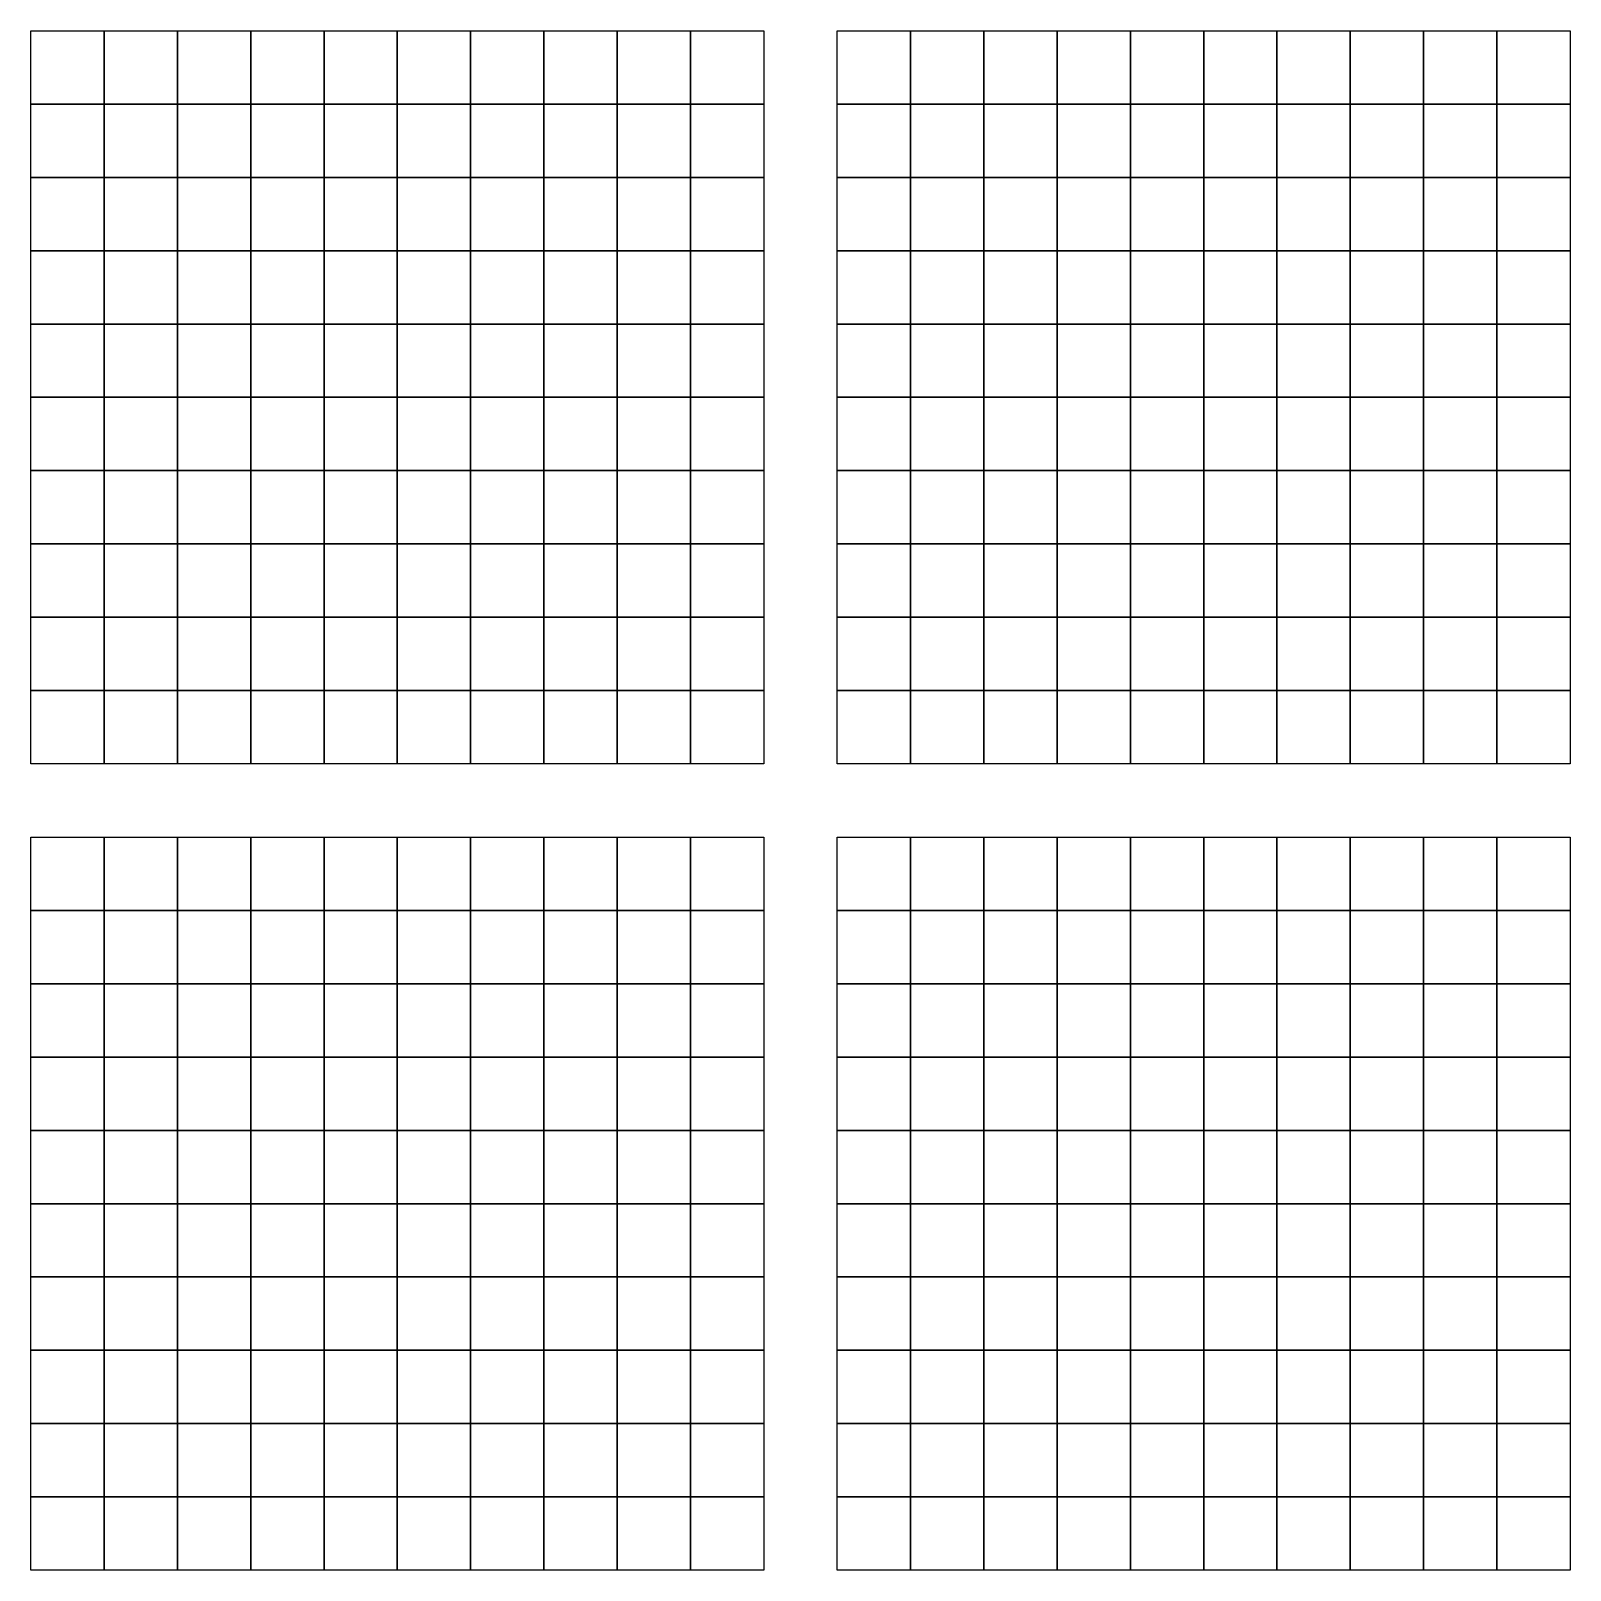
# Model space of a CAD drawing. Header units: millimetres. Extents: x -1746 to 8849, y -4512 to 2568.
# Drawn here: x 2536 to 2746, y 199 to 409 of the extents above; entities that cross this region are included whole.
import ezdxf

# ---------------------------------------------------------------- set-up
doc = ezdxf.new("R2010")
doc.units = ezdxf.units.MM
doc.header["$MEASUREMENT"] = 0

msp = doc.modelspace()

# ---------------------------------------------------------------- linework, layer by layer
for points in [[(2536, 409), (2546, 409), (2546, 399), (2536, 399)], [(2546, 409), (2556, 409), (2556, 399), (2546, 399)], [(2556, 409), (2566, 409), (2566, 399), (2556, 399)], [(2566, 409), (2576, 409), (2576, 399), (2566, 399)], [(2576, 409), (2586, 409), (2586, 399), (2576, 399)], [(2586, 409), (2596, 409), (2596, 399), (2586, 399)], [(2596, 409), (2606, 409), (2606, 399), (2596, 399)], [(2606, 409), (2616, 409), (2616, 399), (2606, 399)], [(2616, 409), (2626, 409), (2626, 399), (2616, 399)], [(2626, 409), (2636, 409), (2636, 399), (2626, 399)], [(2646, 409), (2656, 409), (2656, 399), (2646, 399)], [(2656, 409), (2666, 409), (2666, 399), (2656, 399)], [(2666, 409), (2676, 409), (2676, 399), (2666, 399)], [(2676, 409), (2686, 409), (2686, 399), (2676, 399)], [(2686, 409), (2696, 409), (2696, 399), (2686, 399)], [(2696, 409), (2706, 409), (2706, 399), (2696, 399)], [(2706, 409), (2716, 409), (2716, 399), (2706, 399)], [(2716, 409), (2726, 409), (2726, 399), (2716, 399)], [(2726, 409), (2736, 409), (2736, 399), (2726, 399)], [(2736, 409), (2746, 409), (2746, 399), (2736, 399)], [(2536, 399), (2546, 399), (2546, 389), (2536, 389)], [(2546, 399), (2556, 399), (2556, 389), (2546, 389)], [(2556, 399), (2566, 399), (2566, 389), (2556, 389)], [(2566, 399), (2576, 399), (2576, 389), (2566, 389)], [(2576, 399), (2586, 399), (2586, 389), (2576, 389)], [(2586, 399), (2596, 399), (2596, 389), (2586, 389)], [(2596, 399), (2606, 399), (2606, 389), (2596, 389)], [(2606, 399), (2616, 399), (2616, 389), (2606, 389)], [(2616, 399), (2626, 399), (2626, 389), (2616, 389)], [(2626, 399), (2636, 399), (2636, 389), (2626, 389)], [(2646, 399), (2656, 399), (2656, 389), (2646, 389)], [(2656, 399), (2666, 399), (2666, 389), (2656, 389)], [(2666, 399), (2676, 399), (2676, 389), (2666, 389)], [(2676, 399), (2686, 399), (2686, 389), (2676, 389)], [(2686, 399), (2696, 399), (2696, 389), (2686, 389)], [(2696, 399), (2706, 399), (2706, 389), (2696, 389)], [(2706, 399), (2716, 399), (2716, 389), (2706, 389)], [(2716, 399), (2726, 399), (2726, 389), (2716, 389)], [(2726, 399), (2736, 399), (2736, 389), (2726, 389)], [(2736, 399), (2746, 399), (2746, 389), (2736, 389)], [(2536, 389), (2546, 389), (2546, 379), (2536, 379)], [(2546, 389), (2556, 389), (2556, 379), (2546, 379)], [(2556, 389), (2566, 389), (2566, 379), (2556, 379)], [(2566, 389), (2576, 389), (2576, 379), (2566, 379)], [(2576, 389), (2586, 389), (2586, 379), (2576, 379)], [(2586, 389), (2596, 389), (2596, 379), (2586, 379)], [(2596, 389), (2606, 389), (2606, 379), (2596, 379)], [(2606, 389), (2616, 389), (2616, 379), (2606, 379)], [(2616, 389), (2626, 389), (2626, 379), (2616, 379)], [(2626, 389), (2636, 389), (2636, 379), (2626, 379)], [(2646, 389), (2656, 389), (2656, 379), (2646, 379)], [(2656, 389), (2666, 389), (2666, 379), (2656, 379)], [(2666, 389), (2676, 389), (2676, 379), (2666, 379)], [(2676, 389), (2686, 389), (2686, 379), (2676, 379)], [(2686, 389), (2696, 389), (2696, 379), (2686, 379)], [(2696, 389), (2706, 389), (2706, 379), (2696, 379)], [(2706, 389), (2716, 389), (2716, 379), (2706, 379)], [(2716, 389), (2726, 389), (2726, 379), (2716, 379)], [(2726, 389), (2736, 389), (2736, 379), (2726, 379)], [(2736, 389), (2746, 389), (2746, 379), (2736, 379)], [(2536, 379), (2546, 379), (2546, 369), (2536, 369)], [(2546, 379), (2556, 379), (2556, 369), (2546, 369)], [(2556, 379), (2566, 379), (2566, 369), (2556, 369)], [(2566, 379), (2576, 379), (2576, 369), (2566, 369)], [(2576, 379), (2586, 379), (2586, 369), (2576, 369)], [(2586, 379), (2596, 379), (2596, 369), (2586, 369)], [(2596, 379), (2606, 379), (2606, 369), (2596, 369)], [(2606, 379), (2616, 379), (2616, 369), (2606, 369)], [(2616, 379), (2626, 379), (2626, 369), (2616, 369)], [(2626, 379), (2636, 379), (2636, 369), (2626, 369)], [(2646, 379), (2656, 379), (2656, 369), (2646, 369)], [(2656, 379), (2666, 379), (2666, 369), (2656, 369)], [(2666, 379), (2676, 379), (2676, 369), (2666, 369)], [(2676, 379), (2686, 379), (2686, 369), (2676, 369)], [(2686, 379), (2696, 379), (2696, 369), (2686, 369)], [(2696, 379), (2706, 379), (2706, 369), (2696, 369)], [(2706, 379), (2716, 379), (2716, 369), (2706, 369)], [(2716, 379), (2726, 379), (2726, 369), (2716, 369)], [(2726, 379), (2736, 379), (2736, 369), (2726, 369)], [(2736, 379), (2746, 379), (2746, 369), (2736, 369)], [(2536, 369), (2546, 369), (2546, 359), (2536, 359)], [(2546, 369), (2556, 369), (2556, 359), (2546, 359)], [(2556, 369), (2566, 369), (2566, 359), (2556, 359)], [(2566, 369), (2576, 369), (2576, 359), (2566, 359)], [(2576, 369), (2586, 369), (2586, 359), (2576, 359)], [(2586, 369), (2596, 369), (2596, 359), (2586, 359)], [(2596, 369), (2606, 369), (2606, 359), (2596, 359)], [(2606, 369), (2616, 369), (2616, 359), (2606, 359)], [(2616, 369), (2626, 369), (2626, 359), (2616, 359)], [(2626, 369), (2636, 369), (2636, 359), (2626, 359)], [(2646, 369), (2656, 369), (2656, 359), (2646, 359)], [(2656, 369), (2666, 369), (2666, 359), (2656, 359)], [(2666, 369), (2676, 369), (2676, 359), (2666, 359)], [(2676, 369), (2686, 369), (2686, 359), (2676, 359)], [(2686, 369), (2696, 369), (2696, 359), (2686, 359)], [(2696, 369), (2706, 369), (2706, 359), (2696, 359)], [(2706, 369), (2716, 369), (2716, 359), (2706, 359)], [(2716, 369), (2726, 369), (2726, 359), (2716, 359)], [(2726, 369), (2736, 369), (2736, 359), (2726, 359)], [(2736, 369), (2746, 369), (2746, 359), (2736, 359)], [(2536, 359), (2546, 359), (2546, 349), (2536, 349)], [(2546, 359), (2556, 359), (2556, 349), (2546, 349)], [(2556, 359), (2566, 359), (2566, 349), (2556, 349)], [(2566, 359), (2576, 359), (2576, 349), (2566, 349)], [(2576, 359), (2586, 359), (2586, 349), (2576, 349)], [(2586, 359), (2596, 359), (2596, 349), (2586, 349)], [(2596, 359), (2606, 359), (2606, 349), (2596, 349)], [(2606, 359), (2616, 359), (2616, 349), (2606, 349)], [(2616, 359), (2626, 359), (2626, 349), (2616, 349)], [(2626, 359), (2636, 359), (2636, 349), (2626, 349)], [(2646, 359), (2656, 359), (2656, 349), (2646, 349)], [(2656, 359), (2666, 359), (2666, 349), (2656, 349)], [(2666, 359), (2676, 359), (2676, 349), (2666, 349)], [(2676, 359), (2686, 359), (2686, 349), (2676, 349)], [(2686, 359), (2696, 359), (2696, 349), (2686, 349)], [(2696, 359), (2706, 359), (2706, 349), (2696, 349)], [(2706, 359), (2716, 359), (2716, 349), (2706, 349)], [(2716, 359), (2726, 359), (2726, 349), (2716, 349)], [(2726, 359), (2736, 359), (2736, 349), (2726, 349)], [(2736, 359), (2746, 359), (2746, 349), (2736, 349)], [(2536, 349), (2546, 349), (2546, 339), (2536, 339)], [(2546, 349), (2556, 349), (2556, 339), (2546, 339)], [(2556, 349), (2566, 349), (2566, 339), (2556, 339)], [(2566, 349), (2576, 349), (2576, 339), (2566, 339)], [(2576, 349), (2586, 349), (2586, 339), (2576, 339)], [(2586, 349), (2596, 349), (2596, 339), (2586, 339)], [(2596, 349), (2606, 349), (2606, 339), (2596, 339)], [(2606, 349), (2616, 349), (2616, 339), (2606, 339)], [(2616, 349), (2626, 349), (2626, 339), (2616, 339)], [(2626, 349), (2636, 349), (2636, 339), (2626, 339)], [(2646, 349), (2656, 349), (2656, 339), (2646, 339)], [(2656, 349), (2666, 349), (2666, 339), (2656, 339)], [(2666, 349), (2676, 349), (2676, 339), (2666, 339)], [(2676, 349), (2686, 349), (2686, 339), (2676, 339)], [(2686, 349), (2696, 349), (2696, 339), (2686, 339)], [(2696, 349), (2706, 349), (2706, 339), (2696, 339)], [(2706, 349), (2716, 349), (2716, 339), (2706, 339)], [(2716, 349), (2726, 349), (2726, 339), (2716, 339)], [(2726, 349), (2736, 349), (2736, 339), (2726, 339)], [(2736, 349), (2746, 349), (2746, 339), (2736, 339)], [(2536, 339), (2546, 339), (2546, 329), (2536, 329)], [(2546, 339), (2556, 339), (2556, 329), (2546, 329)], [(2556, 339), (2566, 339), (2566, 329), (2556, 329)], [(2566, 339), (2576, 339), (2576, 329), (2566, 329)], [(2576, 339), (2586, 339), (2586, 329), (2576, 329)], [(2586, 339), (2596, 339), (2596, 329), (2586, 329)], [(2596, 339), (2606, 339), (2606, 329), (2596, 329)], [(2606, 339), (2616, 339), (2616, 329), (2606, 329)], [(2616, 339), (2626, 339), (2626, 329), (2616, 329)], [(2626, 339), (2636, 339), (2636, 329), (2626, 329)], [(2646, 339), (2656, 339), (2656, 329), (2646, 329)], [(2656, 339), (2666, 339), (2666, 329), (2656, 329)], [(2666, 339), (2676, 339), (2676, 329), (2666, 329)], [(2676, 339), (2686, 339), (2686, 329), (2676, 329)], [(2686, 339), (2696, 339), (2696, 329), (2686, 329)], [(2696, 339), (2706, 339), (2706, 329), (2696, 329)], [(2706, 339), (2716, 339), (2716, 329), (2706, 329)], [(2716, 339), (2726, 339), (2726, 329), (2716, 329)], [(2726, 339), (2736, 339), (2736, 329), (2726, 329)], [(2736, 339), (2746, 339), (2746, 329), (2736, 329)], [(2536, 329), (2546, 329), (2546, 319), (2536, 319)], [(2546, 329), (2556, 329), (2556, 319), (2546, 319)], [(2556, 329), (2566, 329), (2566, 319), (2556, 319)], [(2566, 329), (2576, 329), (2576, 319), (2566, 319)], [(2576, 329), (2586, 329), (2586, 319), (2576, 319)], [(2586, 329), (2596, 329), (2596, 319), (2586, 319)], [(2596, 329), (2606, 329), (2606, 319), (2596, 319)], [(2606, 329), (2616, 329), (2616, 319), (2606, 319)], [(2616, 329), (2626, 329), (2626, 319), (2616, 319)], [(2626, 329), (2636, 329), (2636, 319), (2626, 319)], [(2646, 329), (2656, 329), (2656, 319), (2646, 319)], [(2656, 329), (2666, 329), (2666, 319), (2656, 319)], [(2666, 329), (2676, 329), (2676, 319), (2666, 319)], [(2676, 329), (2686, 329), (2686, 319), (2676, 319)], [(2686, 329), (2696, 329), (2696, 319), (2686, 319)], [(2696, 329), (2706, 329), (2706, 319), (2696, 319)], [(2706, 329), (2716, 329), (2716, 319), (2706, 319)], [(2716, 329), (2726, 329), (2726, 319), (2716, 319)], [(2726, 329), (2736, 329), (2736, 319), (2726, 319)], [(2736, 329), (2746, 329), (2746, 319), (2736, 319)], [(2536, 319), (2546, 319), (2546, 309), (2536, 309)], [(2546, 319), (2556, 319), (2556, 309), (2546, 309)], [(2556, 319), (2566, 319), (2566, 309), (2556, 309)], [(2566, 319), (2576, 319), (2576, 309), (2566, 309)], [(2576, 319), (2586, 319), (2586, 309), (2576, 309)], [(2586, 319), (2596, 319), (2596, 309), (2586, 309)], [(2596, 319), (2606, 319), (2606, 309), (2596, 309)], [(2606, 319), (2616, 319), (2616, 309), (2606, 309)], [(2616, 319), (2626, 319), (2626, 309), (2616, 309)], [(2626, 319), (2636, 319), (2636, 309), (2626, 309)], [(2646, 319), (2656, 319), (2656, 309), (2646, 309)], [(2656, 319), (2666, 319), (2666, 309), (2656, 309)], [(2666, 319), (2676, 319), (2676, 309), (2666, 309)], [(2676, 319), (2686, 319), (2686, 309), (2676, 309)], [(2686, 319), (2696, 319), (2696, 309), (2686, 309)], [(2696, 319), (2706, 319), (2706, 309), (2696, 309)], [(2706, 319), (2716, 319), (2716, 309), (2706, 309)], [(2716, 319), (2726, 319), (2726, 309), (2716, 309)], [(2726, 319), (2736, 319), (2736, 309), (2726, 309)], [(2736, 319), (2746, 319), (2746, 309), (2736, 309)], [(2536, 299), (2546, 299), (2546, 289), (2536, 289)], [(2546, 299), (2556, 299), (2556, 289), (2546, 289)], [(2556, 299), (2566, 299), (2566, 289), (2556, 289)], [(2566, 299), (2576, 299), (2576, 289), (2566, 289)], [(2576, 299), (2586, 299), (2586, 289), (2576, 289)], [(2586, 299), (2596, 299), (2596, 289), (2586, 289)], [(2596, 299), (2606, 299), (2606, 289), (2596, 289)], [(2606, 299), (2616, 299), (2616, 289), (2606, 289)], [(2616, 299), (2626, 299), (2626, 289), (2616, 289)], [(2626, 299), (2636, 299), (2636, 289), (2626, 289)], [(2646, 299), (2656, 299), (2656, 289), (2646, 289)], [(2656, 299), (2666, 299), (2666, 289), (2656, 289)], [(2666, 299), (2676, 299), (2676, 289), (2666, 289)], [(2676, 299), (2686, 299), (2686, 289), (2676, 289)], [(2686, 299), (2696, 299), (2696, 289), (2686, 289)], [(2696, 299), (2706, 299), (2706, 289), (2696, 289)], [(2706, 299), (2716, 299), (2716, 289), (2706, 289)], [(2716, 299), (2726, 299), (2726, 289), (2716, 289)], [(2726, 299), (2736, 299), (2736, 289), (2726, 289)], [(2736, 299), (2746, 299), (2746, 289), (2736, 289)], [(2536, 289), (2546, 289), (2546, 279), (2536, 279)], [(2546, 289), (2556, 289), (2556, 279), (2546, 279)], [(2556, 289), (2566, 289), (2566, 279), (2556, 279)], [(2566, 289), (2576, 289), (2576, 279), (2566, 279)], [(2576, 289), (2586, 289), (2586, 279), (2576, 279)], [(2586, 289), (2596, 289), (2596, 279), (2586, 279)], [(2596, 289), (2606, 289), (2606, 279), (2596, 279)], [(2606, 289), (2616, 289), (2616, 279), (2606, 279)], [(2616, 289), (2626, 289), (2626, 279), (2616, 279)], [(2626, 289), (2636, 289), (2636, 279), (2626, 279)], [(2646, 289), (2656, 289), (2656, 279), (2646, 279)], [(2656, 289), (2666, 289), (2666, 279), (2656, 279)], [(2666, 289), (2676, 289), (2676, 279), (2666, 279)], [(2676, 289), (2686, 289), (2686, 279), (2676, 279)], [(2686, 289), (2696, 289), (2696, 279), (2686, 279)], [(2696, 289), (2706, 289), (2706, 279), (2696, 279)], [(2706, 289), (2716, 289), (2716, 279), (2706, 279)], [(2716, 289), (2726, 289), (2726, 279), (2716, 279)], [(2726, 289), (2736, 289), (2736, 279), (2726, 279)], [(2736, 289), (2746, 289), (2746, 279), (2736, 279)], [(2536, 279), (2546, 279), (2546, 269), (2536, 269)], [(2546, 279), (2556, 279), (2556, 269), (2546, 269)], [(2556, 279), (2566, 279), (2566, 269), (2556, 269)], [(2566, 279), (2576, 279), (2576, 269), (2566, 269)], [(2576, 279), (2586, 279), (2586, 269), (2576, 269)], [(2586, 279), (2596, 279), (2596, 269), (2586, 269)], [(2596, 279), (2606, 279), (2606, 269), (2596, 269)], [(2606, 279), (2616, 279), (2616, 269), (2606, 269)], [(2616, 279), (2626, 279), (2626, 269), (2616, 269)], [(2626, 279), (2636, 279), (2636, 269), (2626, 269)], [(2646, 279), (2656, 279), (2656, 269), (2646, 269)], [(2656, 279), (2666, 279), (2666, 269), (2656, 269)], [(2666, 279), (2676, 279), (2676, 269), (2666, 269)], [(2676, 279), (2686, 279), (2686, 269), (2676, 269)], [(2686, 279), (2696, 279), (2696, 269), (2686, 269)], [(2696, 279), (2706, 279), (2706, 269), (2696, 269)], [(2706, 279), (2716, 279), (2716, 269), (2706, 269)], [(2716, 279), (2726, 279), (2726, 269), (2716, 269)], [(2726, 279), (2736, 279), (2736, 269), (2726, 269)], [(2736, 279), (2746, 279), (2746, 269), (2736, 269)], [(2536, 269), (2546, 269), (2546, 259), (2536, 259)], [(2546, 269), (2556, 269), (2556, 259), (2546, 259)], [(2556, 269), (2566, 269), (2566, 259), (2556, 259)], [(2566, 269), (2576, 269), (2576, 259), (2566, 259)], [(2576, 269), (2586, 269), (2586, 259), (2576, 259)], [(2586, 269), (2596, 269), (2596, 259), (2586, 259)], [(2596, 269), (2606, 269), (2606, 259), (2596, 259)], [(2606, 269), (2616, 269), (2616, 259), (2606, 259)], [(2616, 269), (2626, 269), (2626, 259), (2616, 259)], [(2626, 269), (2636, 269), (2636, 259), (2626, 259)], [(2646, 269), (2656, 269), (2656, 259), (2646, 259)], [(2656, 269), (2666, 269), (2666, 259), (2656, 259)], [(2666, 269), (2676, 269), (2676, 259), (2666, 259)], [(2676, 269), (2686, 269), (2686, 259), (2676, 259)], [(2686, 269), (2696, 269), (2696, 259), (2686, 259)], [(2696, 269), (2706, 269), (2706, 259), (2696, 259)], [(2706, 269), (2716, 269), (2716, 259), (2706, 259)], [(2716, 269), (2726, 269), (2726, 259), (2716, 259)], [(2726, 269), (2736, 269), (2736, 259), (2726, 259)], [(2736, 269), (2746, 269), (2746, 259), (2736, 259)], [(2536, 259), (2546, 259), (2546, 249), (2536, 249)], [(2546, 259), (2556, 259), (2556, 249), (2546, 249)], [(2556, 259), (2566, 259), (2566, 249), (2556, 249)], [(2566, 259), (2576, 259), (2576, 249), (2566, 249)], [(2576, 259), (2586, 259), (2586, 249), (2576, 249)], [(2586, 259), (2596, 259), (2596, 249), (2586, 249)], [(2596, 259), (2606, 259), (2606, 249), (2596, 249)], [(2606, 259), (2616, 259), (2616, 249), (2606, 249)], [(2616, 259), (2626, 259), (2626, 249), (2616, 249)], [(2626, 259), (2636, 259), (2636, 249), (2626, 249)], [(2646, 259), (2656, 259), (2656, 249), (2646, 249)], [(2656, 259), (2666, 259), (2666, 249), (2656, 249)], [(2666, 259), (2676, 259), (2676, 249), (2666, 249)], [(2676, 259), (2686, 259), (2686, 249), (2676, 249)], [(2686, 259), (2696, 259), (2696, 249), (2686, 249)], [(2696, 259), (2706, 259), (2706, 249), (2696, 249)], [(2706, 259), (2716, 259), (2716, 249), (2706, 249)], [(2716, 259), (2726, 259), (2726, 249), (2716, 249)], [(2726, 259), (2736, 259), (2736, 249), (2726, 249)], [(2736, 259), (2746, 259), (2746, 249), (2736, 249)], [(2536, 249), (2546, 249), (2546, 239), (2536, 239)], [(2546, 249), (2556, 249), (2556, 239), (2546, 239)], [(2556, 249), (2566, 249), (2566, 239), (2556, 239)], [(2566, 249), (2576, 249), (2576, 239), (2566, 239)], [(2576, 249), (2586, 249), (2586, 239), (2576, 239)], [(2586, 249), (2596, 249), (2596, 239), (2586, 239)], [(2596, 249), (2606, 249), (2606, 239), (2596, 239)], [(2606, 249), (2616, 249), (2616, 239), (2606, 239)], [(2616, 249), (2626, 249), (2626, 239), (2616, 239)], [(2626, 249), (2636, 249), (2636, 239), (2626, 239)], [(2646, 249), (2656, 249), (2656, 239), (2646, 239)], [(2656, 249), (2666, 249), (2666, 239), (2656, 239)], [(2666, 249), (2676, 249), (2676, 239), (2666, 239)], [(2676, 249), (2686, 249), (2686, 239), (2676, 239)], [(2686, 249), (2696, 249), (2696, 239), (2686, 239)], [(2696, 249), (2706, 249), (2706, 239), (2696, 239)], [(2706, 249), (2716, 249), (2716, 239), (2706, 239)], [(2716, 249), (2726, 249), (2726, 239), (2716, 239)], [(2726, 249), (2736, 249), (2736, 239), (2726, 239)], [(2736, 249), (2746, 249), (2746, 239), (2736, 239)], [(2536, 239), (2546, 239), (2546, 229), (2536, 229)], [(2546, 239), (2556, 239), (2556, 229), (2546, 229)], [(2556, 239), (2566, 239), (2566, 229), (2556, 229)], [(2566, 239), (2576, 239), (2576, 229), (2566, 229)], [(2576, 239), (2586, 239), (2586, 229), (2576, 229)], [(2586, 239), (2596, 239), (2596, 229), (2586, 229)], [(2596, 239), (2606, 239), (2606, 229), (2596, 229)], [(2606, 239), (2616, 239), (2616, 229), (2606, 229)], [(2616, 239), (2626, 239), (2626, 229), (2616, 229)], [(2626, 239), (2636, 239), (2636, 229), (2626, 229)], [(2646, 239), (2656, 239), (2656, 229), (2646, 229)], [(2656, 239), (2666, 239), (2666, 229), (2656, 229)], [(2666, 239), (2676, 239), (2676, 229), (2666, 229)], [(2676, 239), (2686, 239), (2686, 229), (2676, 229)], [(2686, 239), (2696, 239), (2696, 229), (2686, 229)], [(2696, 239), (2706, 239), (2706, 229), (2696, 229)], [(2706, 239), (2716, 239), (2716, 229), (2706, 229)], [(2716, 239), (2726, 239), (2726, 229), (2716, 229)], [(2726, 239), (2736, 239), (2736, 229), (2726, 229)], [(2736, 239), (2746, 239), (2746, 229), (2736, 229)], [(2536, 229), (2546, 229), (2546, 219), (2536, 219)], [(2546, 229), (2556, 229), (2556, 219), (2546, 219)], [(2556, 229), (2566, 229), (2566, 219), (2556, 219)], [(2566, 229), (2576, 229), (2576, 219), (2566, 219)], [(2576, 229), (2586, 229), (2586, 219), (2576, 219)], [(2586, 229), (2596, 229), (2596, 219), (2586, 219)], [(2596, 229), (2606, 229), (2606, 219), (2596, 219)], [(2606, 229), (2616, 229), (2616, 219), (2606, 219)], [(2616, 229), (2626, 229), (2626, 219), (2616, 219)], [(2626, 229), (2636, 229), (2636, 219), (2626, 219)], [(2646, 229), (2656, 229), (2656, 219), (2646, 219)], [(2656, 229), (2666, 229), (2666, 219), (2656, 219)], [(2666, 229), (2676, 229), (2676, 219), (2666, 219)], [(2676, 229), (2686, 229), (2686, 219), (2676, 219)], [(2686, 229), (2696, 229), (2696, 219), (2686, 219)], [(2696, 229), (2706, 229), (2706, 219), (2696, 219)], [(2706, 229), (2716, 229), (2716, 219), (2706, 219)], [(2716, 229), (2726, 229), (2726, 219), (2716, 219)], [(2726, 229), (2736, 229), (2736, 219), (2726, 219)], [(2736, 229), (2746, 229), (2746, 219), (2736, 219)], [(2536, 219), (2546, 219), (2546, 209), (2536, 209)], [(2546, 219), (2556, 219), (2556, 209), (2546, 209)], [(2556, 219), (2566, 219), (2566, 209), (2556, 209)], [(2566, 219), (2576, 219), (2576, 209), (2566, 209)], [(2576, 219), (2586, 219), (2586, 209), (2576, 209)], [(2586, 219), (2596, 219), (2596, 209), (2586, 209)], [(2596, 219), (2606, 219), (2606, 209), (2596, 209)], [(2606, 219), (2616, 219), (2616, 209), (2606, 209)], [(2616, 219), (2626, 219), (2626, 209), (2616, 209)], [(2626, 219), (2636, 219), (2636, 209), (2626, 209)], [(2646, 219), (2656, 219), (2656, 209), (2646, 209)], [(2656, 219), (2666, 219), (2666, 209), (2656, 209)], [(2666, 219), (2676, 219), (2676, 209), (2666, 209)], [(2676, 219), (2686, 219), (2686, 209), (2676, 209)], [(2686, 219), (2696, 219), (2696, 209), (2686, 209)], [(2696, 219), (2706, 219), (2706, 209), (2696, 209)], [(2706, 219), (2716, 219), (2716, 209), (2706, 209)], [(2716, 219), (2726, 219), (2726, 209), (2716, 209)], [(2726, 219), (2736, 219), (2736, 209), (2726, 209)], [(2736, 219), (2746, 219), (2746, 209), (2736, 209)], [(2536, 209), (2546, 209), (2546, 199), (2536, 199)], [(2546, 209), (2556, 209), (2556, 199), (2546, 199)], [(2556, 209), (2566, 209), (2566, 199), (2556, 199)], [(2566, 209), (2576, 209), (2576, 199), (2566, 199)], [(2576, 209), (2586, 209), (2586, 199), (2576, 199)], [(2586, 209), (2596, 209), (2596, 199), (2586, 199)], [(2596, 209), (2606, 209), (2606, 199), (2596, 199)], [(2606, 209), (2616, 209), (2616, 199), (2606, 199)], [(2616, 209), (2626, 209), (2626, 199), (2616, 199)], [(2626, 209), (2636, 209), (2636, 199), (2626, 199)], [(2646, 209), (2656, 209), (2656, 199), (2646, 199)], [(2656, 209), (2666, 209), (2666, 199), (2656, 199)], [(2666, 209), (2676, 209), (2676, 199), (2666, 199)], [(2676, 209), (2686, 209), (2686, 199), (2676, 199)], [(2686, 209), (2696, 209), (2696, 199), (2686, 199)], [(2696, 209), (2706, 209), (2706, 199), (2696, 199)], [(2706, 209), (2716, 209), (2716, 199), (2706, 199)], [(2716, 209), (2726, 209), (2726, 199), (2716, 199)], [(2726, 209), (2736, 209), (2736, 199), (2726, 199)], [(2736, 209), (2746, 209), (2746, 199), (2736, 199)]]:
    msp.add_lwpolyline(points, close=True)
msp.add_circle((1794.09, -971.82), 3540.22)

doc.saveas('drawing.dxf')
